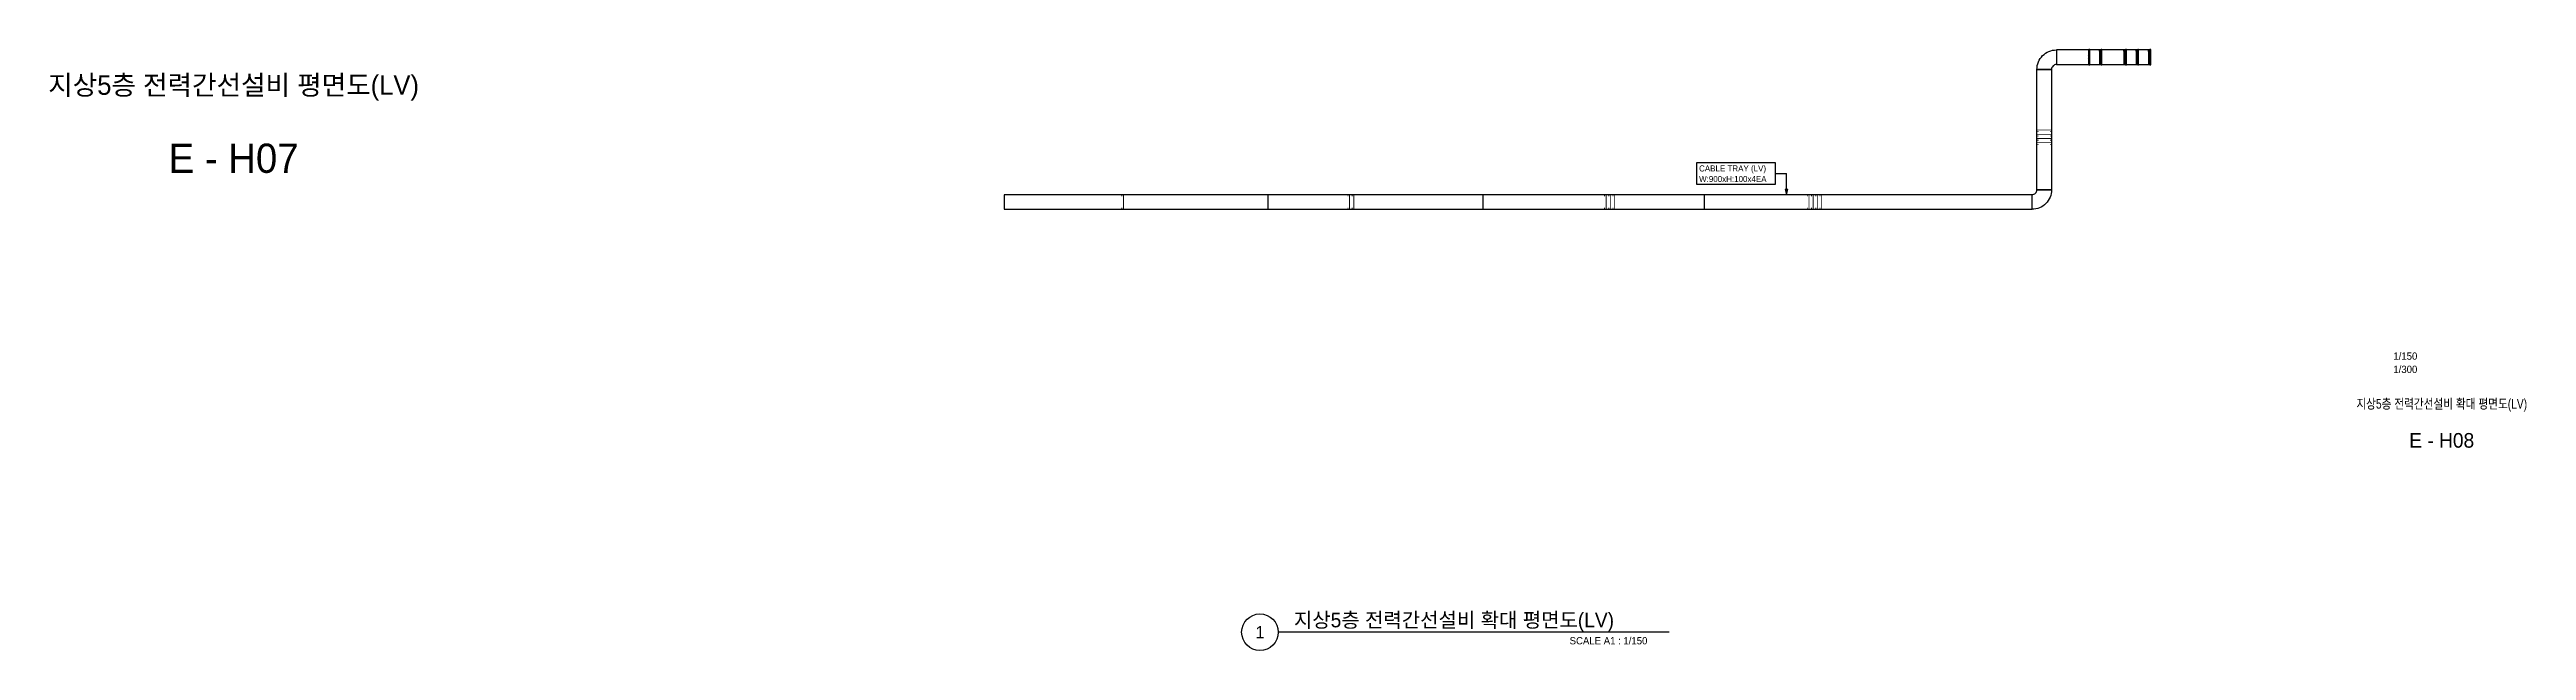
# Model space of a CAD drawing. Header units: millimetres. Extents: x -19577 to 374132, y 182625 to 847314.
# Drawn here: x 221941 to 374132, y 539025 to 575975 of the extents above; entities that cross this region are included whole.
import ezdxf
from ezdxf.enums import TextEntityAlignment as Align

# ---------------------------------------------------------------- set-up
doc = ezdxf.new("R2010")
doc.units = ezdxf.units.MM
doc.header["$LTSCALE"] = 150
for name, color, linetype in [('-----26 Electrical Cable Tray_HV_N', 30, 'Continuous'), ('-----26 Electrical Cable Tray_LV_STSPDU_B', 41, 'Continuous'), ('-----41 Drawing Title', 2, 'Continuous'), ('-----42 Drawing Number', 2, 'Continuous'), ('-----43 Drawing Scale', 3, 'Continuous')]:
    doc.layers.add(name, color=color, linetype=linetype)
doc.styles.add('ELEC', font='Dotum.ttf')

msp = doc.modelspace()

# ---------------------------------------------------------------- texts
at = {"layer": '-----26 Electrical Cable Tray_LV_STSPDU_B', "style": 'ELEC'}
for s, p in [('W:900xH:100x4EA', (323295, 568013)), ('CABLE TRAY (LV)', (323295, 568663))]:
    msp.add_text(s, height=375, dxfattribs=at).set_placement(p, align=Align.MIDDLE_LEFT)
at = {"layer": '-----41 Drawing Title', "style": 'ELEC'}
msp.add_text('지상5층 전력간선설비 평면도(LV)', height=1200, dxfattribs=at).set_placement((233250, 573790), align=Align.MIDDLE_CENTER)
at = {"layer": '-----41 Drawing Title', "style": 'ELEC', "width": 0.8}
msp.add_text('지상5층 전력간선설비 확대 평면도(LV)', height=600, dxfattribs=at).set_placement((368925, 554195), align=Align.MIDDLE_CENTER)
at = {"layer": '-----41 Drawing Title', "color": 7, "style": 'ELEC'}
msp.add_text('1', height=750, dxfattribs=at).set_placement((296314, 540150), align=Align.MIDDLE)
at = {"layer": '-----41 Drawing Title', "color": 2, "style": 'ELEC'}
msp.add_text('지상5층 전력간선설비 확대 평면도(LV)', height=900, dxfattribs=at).set_placement((298398, 540450))
at = {"layer": '-----41 Drawing Title', "style": 'ELEC'}
msp.add_text('SCALE A1 : 1/150', height=450, dxfattribs=at).set_placement((320119, 539400), align=Align.RIGHT)
at = {"layer": '-----42 Drawing Number', "style": 'ELEC'}
for s, height, p in [('E - H07', 1800, (233250, 569290)), ('E - H08', 900, (368925, 551945))]:
    msp.add_text(s, height=height, dxfattribs=at).set_placement(p, align=Align.MIDDLE_CENTER)
at = {"layer": '-----43 Drawing Scale', "style": 'ELEC'}
for s, p in [('1/150', (366690, 557125)), ('1/300', (366690, 556310))]:
    msp.add_text(s, height=450, dxfattribs=at).set_placement(p, align=Align.MIDDLE_CENTER)
at = {"color": 0, "style": 'ELEC', "width": 0.7}
for p in [(347199, 575524), (347949, 575524), (349449, 575524), (350199, 575524), (350949, 575524)]:
    msp.add_text('LV 트레이-IT', height=50, rotation=90, dxfattribs=at).set_placement(p, align=Align.MIDDLE_CENTER)

# ---------------------------------------------------------------- linework, layer by layer
at = {"layer": '-----26 Electrical Cable Tray_HV_N', "color": 1}
msp.add_line((327981, 568355), (328666, 568355), dxfattribs=at)
at = {"layer": '-----26 Electrical Cable Tray_HV_N', "color": 1, "elevation": 0}
msp.add_lwpolyline([(323135, 569013), (323135, 567698), (327981, 567698), (327981, 569013)], close=True, dxfattribs=at)
msp.add_lwpolyline([(328666, 567050), (328746, 567370), (328586, 567370), (328666, 567050), (328666, 568355)], dxfattribs=at)
at = {"layer": '-----26 Electrical Cable Tray_LV_STSPDU_B', "elevation": 0}
for points in [[(345253, 575050), (345253, 575050, 0.4142136), (344953, 574750), (344953, 574750), (344053, 574750, -0.4142136), (345253, 575950)], [(345253, 575050), (345253, 575050, 0.4142136), (344953, 574750), (344953, 574750), (344053, 574750, -0.4142136), (345253, 575950)], [(345253, 575050), (345253, 575050, 0.4142136), (344953, 574750), (344953, 574750), (344053, 574750, -0.4142136), (345253, 575950)], [(345253, 575050), (345253, 575050, 0.4142136), (344953, 574750), (344953, 574750), (344053, 574750, -0.4142136), (345253, 575950)], [(345253, 575050), (345253, 575050, 0.4142136), (344953, 574750), (344953, 574750), (344053, 574750, -0.4142136), (345253, 575950)], [(345253, 575050), (345253, 575050, 0.4142136), (344953, 574750), (344953, 574750), (344053, 574750, -0.4142136), (345253, 575950)], [(345253, 575050), (345253, 575050, 0.4142136), (344953, 574750), (344953, 574750), (344053, 574750, -0.4142136), (345253, 575950)], [(345253, 575050), (345253, 575050, 0.4142136), (344953, 574750), (344953, 574750), (344053, 574750, -0.4142136), (345253, 575950)], [(343753, 567050), (343753, 567050, 0.4142136), (344053, 567350), (344053, 567350), (344953, 567350, -0.4142136), (343753, 566150)], [(343753, 567050), (343753, 567050, 0.4142136), (344053, 567350), (344053, 567350), (344953, 567350, -0.4142136), (343753, 566150)], [(343753, 567050), (343753, 567050, 0.4142136), (344053, 567350), (344053, 567350), (344953, 567350, -0.4142136), (343753, 566150)], [(343753, 567050), (343753, 567050, 0.4142136), (344053, 567350), (344053, 567350), (344953, 567350, -0.4142136), (343753, 566150)], [(343753, 567050), (343753, 567050, 0.4142136), (344053, 567350), (344053, 567350), (344953, 567350, -0.4142136), (343753, 566150)], [(343753, 567050), (343753, 567050, 0.4142136), (344053, 567350), (344053, 567350), (344953, 567350, -0.4142136), (343753, 566150)], [(343753, 567050), (343753, 567050, 0.4142136), (344053, 567350), (344053, 567350), (344953, 567350, -0.4142136), (343753, 566150)], [(343753, 567050), (343753, 567050, 0.4142136), (344053, 567350), (344053, 567350), (344953, 567350, -0.4142136), (343753, 566150)]]:
    msp.add_lwpolyline(points, format="xyb", close=True, dxfattribs=at)
for points in [[(345253, 575950), (345253, 575050), (349500, 575050), (349500, 575950)], [(345253, 575950), (345253, 575050), (348000, 575050), (348000, 575950)], [(345253, 575950), (345253, 575050), (351000, 575050), (351000, 575950)], [(345253, 575950), (345253, 575050), (350250, 575050), (350250, 575950)], [(348000, 575050), (348000, 575950), (347900, 575950), (347900, 575050)], [(349500, 575050), (349500, 575950), (349400, 575950), (349400, 575050)], [(350250, 575050), (350250, 575950), (350150, 575950), (350150, 575050)], [(351000, 575050), (351000, 575950), (350900, 575950), (350900, 575050)], [(344953, 567350), (344053, 567350), (344053, 574750), (344953, 574750)], [(344953, 567350), (344053, 567350), (344053, 574750), (344953, 574750)], [(344953, 567350), (344053, 567350), (344053, 574750), (344953, 574750)], [(344953, 567350), (344053, 567350), (344053, 574750), (344953, 574750)], [(344953, 567350), (344053, 567350), (344053, 574750), (344953, 574750)], [(344953, 567350), (344053, 567350), (344053, 574750), (344953, 574750)], [(344953, 567350), (344053, 567350), (344053, 574750), (344953, 574750)], [(344953, 567350), (344053, 567350), (344053, 574750), (344953, 574750)], [(280600, 567050), (280600, 566150), (343753, 566150), (343753, 567050)], [(296800, 567050), (296800, 566150), (343753, 566150), (343753, 567050)], [(310000, 567050), (310000, 566150), (343753, 566150), (343753, 567050)], [(323614, 567050), (323614, 566150), (343753, 566150), (343753, 567050)]]:
    msp.add_lwpolyline(points, close=True, dxfattribs=at)
for points in [[(348000, 575050), (347900, 575950)], [(348000, 575950), (347900, 575050)], [(349500, 575050), (349400, 575950)], [(349500, 575950), (349400, 575050)], [(350250, 575050), (350150, 575950)], [(350250, 575950), (350150, 575050)], [(351000, 575050), (350900, 575950)], [(351000, 575950), (350900, 575050)]]:
    msp.add_lwpolyline(points, dxfattribs=at)
at = {"layer": '-----26 Electrical Cable Tray_LV_STSPDU_B', "ltscale": 7.5, "const_width": 50, "elevation": 0}
for points in [[(344853, 570921), (344953, 570921), (344953, 571021), (344053, 571021), (344053, 570921), (344153, 570921)], [(344853, 570921), (344953, 570921), (344953, 571021), (344053, 571021), (344053, 570921), (344153, 570921)], [(344853, 570661), (344953, 570661), (344953, 570761), (344053, 570761), (344053, 570661), (344153, 570661)], [(344853, 570661), (344953, 570661), (344953, 570761), (344053, 570761), (344053, 570661), (344153, 570661)], [(344853, 570402), (344953, 570402), (344953, 570502), (344053, 570501), (344053, 570401), (344153, 570401)], [(344853, 570402), (344953, 570402), (344953, 570502), (344053, 570501), (344053, 570401), (344153, 570401)], [(344853, 570142), (344953, 570142), (344953, 570242), (344053, 570242), (344053, 570142), (344153, 570142)], [(344853, 570142), (344953, 570142), (344953, 570242), (344053, 570242), (344053, 570142), (344153, 570142)], [(287830, 566950), (287830, 567050), (287930, 567050), (287930, 566150), (287830, 566150), (287830, 566250)], [(301719, 566950), (301719, 567050), (301819, 567050), (301819, 566150), (301719, 566150), (301719, 566250)], [(301979, 566950), (301979, 567050), (302079, 567050), (302079, 566150), (301979, 566150), (301979, 566250)], [(317486, 566950), (317486, 567050), (317586, 567050), (317586, 566150), (317486, 566150), (317486, 566250)], [(317746, 566950), (317746, 567050), (317846, 567050), (317846, 566150), (317746, 566150), (317746, 566250)], [(318005, 566950), (318005, 567050), (318105, 567050), (318105, 566150), (318005, 566150), (318005, 566250)], [(329944, 566950), (329944, 567050), (330044, 567050), (330044, 566150), (329944, 566150), (329944, 566250)], [(330204, 566950), (330204, 567050), (330304, 567050), (330304, 566150), (330204, 566150), (330204, 566250)], [(330464, 566950), (330464, 567050), (330564, 567050), (330564, 566150), (330464, 566150), (330464, 566250)], [(330723, 566950), (330723, 567050), (330823, 567050), (330823, 566150), (330723, 566150), (330723, 566250)]]:
    msp.add_lwpolyline(points, dxfattribs=at)
at = {"layer": '-----41 Drawing Title', "color": 7}
msp.add_line((321461, 540150), (297439, 540150), dxfattribs=at)
msp.add_circle((296314, 540150), 1125, dxfattribs=at)
at = {"color": 0, "elevation": 0}
for points in [[(347150, 575075), (347150, 575050), (347250, 575050), (347250, 575950), (347150, 575950), (347150, 575925)], [(347250, 575025), (347300, 575025), (347300, 575975), (347250, 575975), (347250, 575025)], [(347900, 575075), (347900, 575050), (348000, 575050), (348000, 575950), (347900, 575950), (347900, 575925)], [(348000, 575025), (348050, 575025), (348050, 575975), (348000, 575975), (348000, 575025)], [(349400, 575075), (349400, 575050), (349500, 575050), (349500, 575950), (349400, 575950), (349400, 575925)], [(349500, 575025), (349550, 575025), (349550, 575975), (349500, 575975), (349500, 575025)], [(350150, 575075), (350150, 575050), (350250, 575050), (350250, 575950), (350150, 575950), (350150, 575925)], [(350250, 575025), (350300, 575025), (350300, 575975), (350250, 575975), (350250, 575025)], [(350900, 575075), (350900, 575050), (351000, 575050), (351000, 575950), (350900, 575950), (350900, 575925)], [(351000, 575025), (351050, 575025), (351050, 575975), (351000, 575975), (351000, 575025)]]:
    msp.add_lwpolyline(points, dxfattribs=at)

msp.set_redraw_order([(e.dxf.handle, doc.entitydb.next_handle()) for e in msp.query("TEXT MTEXT ATTDEF DIMENSION ARC_DIMENSION")])  # texts and dimensions are drawn at this point

doc.saveas('drawing.dxf')
